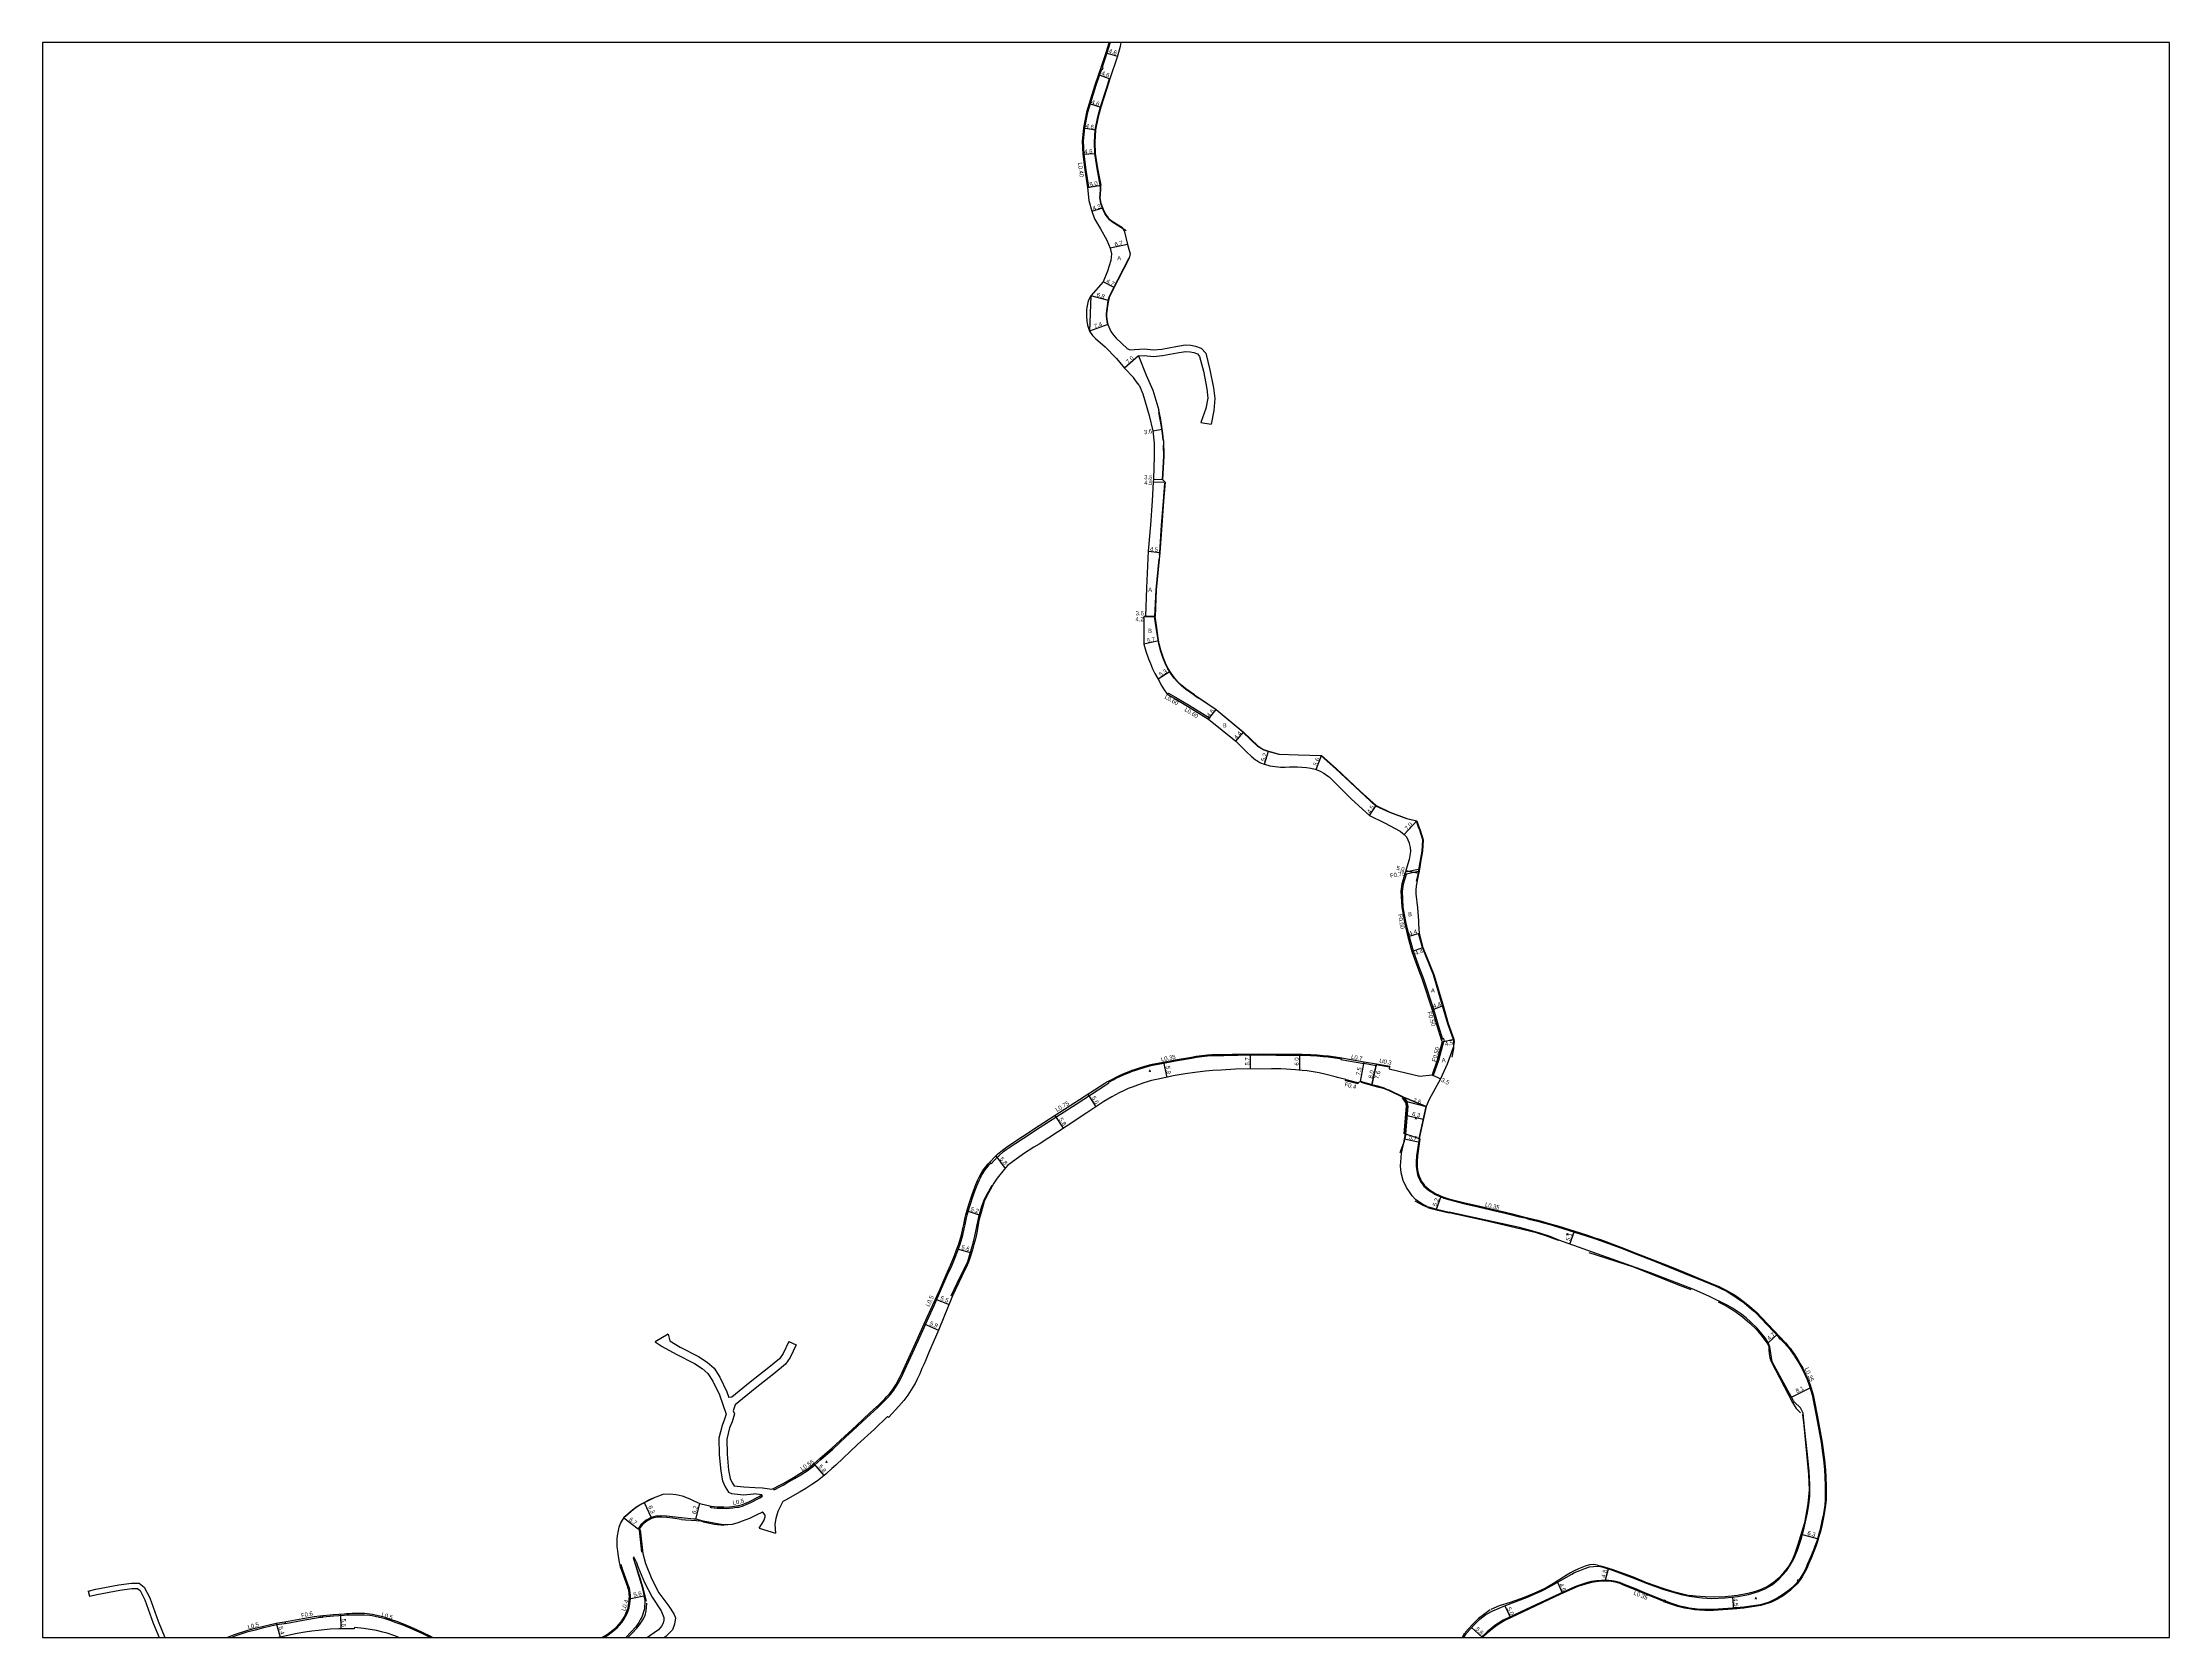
# Model space of a CAD drawing. Header units: metres. Extents: x -19200 to -16000, y -96000 to -93000.
# Drawn here: x -19200 to -18400, y -96000 to -95400 of the extents above; entities that cross this region are included whole.
import ezdxf

# ---------------------------------------------------------------- set-up
doc = ezdxf.new("R2010")
doc.units = ezdxf.units.M
doc.header["$LTSCALE"] = 2.5
for name, color, linetype in [('側溝・桝', 7, 'Continuous'), ('図郭', 7, 'Continuous'), ('幅員', 7, 'Continuous'), ('歩道・分離帯・安全施設', 7, 'Continuous'), ('舗装', 7, 'Continuous'), ('道路', 7, 'Continuous')]:
    doc.layers.add(name, color=color, linetype=linetype)
doc.styles.get("Standard").update_dxf_attribs({"font": ''})
doc.styles.add('YOKO_DECO', font='txt.shx', dxfattribs={"bigfont": 'extfont.shx'})
doc.styles.get('Standard').set_extended_font_data('@MS PGothic')

msp = doc.modelspace()

# ---------------------------------------------------------------- linework, layer by layer
at = {"layer": '側溝・桝', "flags": 128}
for points in [[(-18798.55, -95400), (-18798.6, -95400.36), (-18799.7, -95404.02), (-18801.49, -95409.28)], [(-18801.74, -95410.03), (-18802.48, -95412.21), (-18803.78, -95416.17), (-18805.98, -95423.02), (-18806.99, -95426.33), (-18808.06, -95432.1), (-18808.55, -95437.14), (-18808.3, -95441.97), (-18807.58, -95447.93), (-18806.52, -95454.43)], [(-18806.52, -95454.43), (-18806.91, -95454.5)], [(-18776.48, -95644.8), (-18776.86, -95645.27)], [(-18776.48, -95644.8), (-18773.21, -95646.68)], [(-18773.21, -95646.68), (-18768.98, -95649.12), (-18761.11, -95654.01), (-18761.07, -95654.04)], [(-18761.07, -95654.04), (-18761.45, -95654.5)], [(-18687.64, -95712.79), (-18687.09, -95712.68), (-18682.42, -95711.78)], [(-18687.4, -95711.98), (-18682.42, -95711.02)], [(-18682.42, -95711.02), (-18682.1, -95710.95)], [(-18682.42, -95711.78), (-18682.23, -95711.74)], [(-18687.09, -95712.68), (-18687.16, -95712.93), (-18688.24, -95716.57), (-18688.66, -95719.31), (-18688.29, -95725.24), (-18687.17, -95731.46), (-18685.98, -95736.33), (-18684.5, -95741.73), (-18682.42, -95747.34)], [(-18682.42, -95747.34), (-18680.73, -95751.89), (-18676.88, -95763.68), (-18675.07, -95769.66), (-18673.4, -95774.88)], [(-18673.1, -95775.83), (-18673.06, -95775.97), (-18674.91, -95783.01), (-18676.91, -95788.56)], [(-18677.38, -95788.39), (-18676.91, -95788.56)]]:
    msp.add_lwpolyline(points, dxfattribs=at)
for points in [[(-18802.12, -95409.91), (-18801.74, -95410.03), (-18801.37, -95410.16), (-18801.11, -95409.4), (-18801.49, -95409.28), (-18801.87, -95409.15)], [(-18673.58, -95775.98), (-18673.1, -95775.83), (-18672.62, -95775.68), (-18672.93, -95774.73), (-18673.4, -95774.88), (-18673.88, -95775.03)]]:
    msp.add_lwpolyline(points, close=True, dxfattribs=at)
at = {"layer": '側溝・桝'}
for points in [[(-18843.28, -95821.51), (-18843.11, -95821.67), (-18840.93, -95819.35), (-18840.35, -95818.76), (-18838.54, -95817.24), (-18837.49, -95816.48), (-18836.84, -95815.99), (-18831.06, -95812.12), (-18824.76, -95808.05), (-18811.27, -95799.33), (-18800.03, -95792.08), (-18799.3, -95791.59), (-18798.8, -95791.36), (-18798.94, -95791.04), (-18798.69, -95790.92), (-18797.36, -95790.27), (-18795.99, -95789.52), (-18794.99, -95789.06), (-18793.11, -95788.24), (-18791.13, -95787.44), (-18789.98, -95786.99), (-18788.78, -95786.57), (-18787.67, -95786.23), (-18785.62, -95785.57), (-18783.56, -95785), (-18782.53, -95784.75), (-18779.06, -95784.04), (-18773.89, -95783.12), (-18767.79, -95782.05), (-18766.02, -95781.74), (-18763.95, -95781.44), (-18761.82, -95781.21), (-18760.13, -95781.11), (-18755.71, -95781.01), (-18752.54, -95780.92), (-18750.38, -95780.9), (-18742.73, -95780.88), (-18735.98, -95780.89), (-18729.75, -95780.89), (-18728.23, -95780.92), (-18726.17, -95780.92), (-18723.02, -95781.03), (-18720.6, -95781.21), (-18718.31, -95781.4), (-18716.41, -95781.55), (-18714.63, -95781.79), (-18712.06, -95782.14), (-18711.68, -95782.21), (-18711.73, -95782.53), (-18703.07, -95784.1)], [(-18705.24, -95791.34), (-18709.64, -95790.17), (-18709.8, -95790.13)], [(-18698.35, -95784.51), (-18698.43, -95784.9), (-18703.07, -95784.1)], [(-18698.29, -95784.22), (-18698.35, -95784.51), (-18693.36, -95785.36)], [(-18682.26, -95812.3), (-18683.16, -95818.82), (-18683.29, -95821.1), (-18683.31, -95822.7), (-18683.14, -95824.43), (-18682.78, -95825.85), (-18682.54, -95826.59), (-18682.08, -95827.74), (-18681.53, -95828.75), (-18680.98, -95829.46), (-18680.4, -95830.18), (-18679.69, -95830.91), (-18678.69, -95831.76), (-18677.5, -95832.54), (-18676.04, -95833.38), (-18676.03, -95833.38)], [(-18903.1, -95928.83), (-18902.75, -95929.19), (-18897.85, -95924.57), (-18895.32, -95922.25), (-18893.3, -95920.38), (-18888.57, -95916.03), (-18885.94, -95913.61), (-18885.47, -95913.17), (-18884.77, -95912.51), (-18883.89, -95911.63), (-18882.88, -95910.57), (-18882.18, -95909.81), (-18881.1, -95908.62), (-18879.82, -95906.99), (-18879.38, -95906.32), (-18878.64, -95905.21), (-18877.95, -95903.97), (-18877.2, -95902.6), (-18876.3, -95900.76), (-18870.55, -95888.12), (-18867.9, -95882.22), (-18864.63, -95875.08), (-18862.21, -95869.63), (-18859.7, -95863.84), (-18858.04, -95860.14), (-18856.51, -95856.44), (-18855.7, -95854.38), (-18854.95, -95852.41), (-18854.43, -95850.81), (-18853.82, -95848.63), (-18853.3, -95846.26), (-18852.98, -95844.72), (-18852.7, -95843.41), (-18852.43, -95842.15), (-18852.18, -95841.17), (-18851.67, -95839.34), (-18851.05, -95837.33), (-18849.98, -95833.85), (-18849.21, -95831.74), (-18848.46, -95829.84), (-18848.09, -95828.93), (-18847.74, -95828.06), (-18847.26, -95827.07), (-18846.77, -95826.23), (-18845.48, -95824.11), (-18844.79, -95823.27), (-18843.9, -95822.19), (-18843.28, -95821.51), (-18843.65, -95821.17)], [(-18676.03, -95833.38), (-18675.36, -95833.71), (-18674.09, -95834.29), (-18672.99, -95834.69), (-18671.2, -95835.29)], [(-18671.2, -95835.29), (-18671.19, -95835.3), (-18665.07, -95836.84), (-18660.03, -95838.01), (-18652.59, -95839.74), (-18649.84, -95840.39), (-18647.86, -95840.85), (-18644.41, -95841.72), (-18642.4, -95842.18), (-18640.95, -95842.62), (-18639.34, -95842.97), (-18637.71, -95843.39), (-18635.5, -95844), (-18633.02, -95844.7), (-18630.19, -95845.5), (-18619.38, -95848.91), (-18616.26, -95849.95), (-18614.09, -95850.68), (-18606.45, -95853.46), (-18599.79, -95856.07), (-18594.32, -95858.21), (-18588.21, -95860.68), (-18584.84, -95862.05), (-18580.5, -95863.77), (-18577.26, -95865.12), (-18570.89, -95867.73), (-18569.53, -95868.33), (-18568.68, -95868.74), (-18567.1, -95869.48), (-18566.02, -95870.15), (-18563.81, -95871.44), (-18562.71, -95872.18), (-18560.02, -95874.12), (-18558.05, -95875.74), (-18556.46, -95877.14), (-18555.33, -95878.14), (-18553.7, -95879.84), (-18551.19, -95882.46), (-18546.9, -95887.06)], [(-18546.38, -95887.63), (-18544.68, -95889.45), (-18543.98, -95890.29), (-18542.97, -95891.38), (-18542.43, -95892.13), (-18541.83, -95893), (-18541.2, -95893.91), (-18540.6, -95894.83), (-18539.65, -95896.37), (-18539.17, -95897.21), (-18538.21, -95898.9), (-18537.04, -95901.34), (-18536.33, -95903.01), (-18535.49, -95905.11), (-18534.39, -95908.77), (-18533.98, -95910.71), (-18532.76, -95917.13), (-18531, -95926.68), (-18530.73, -95928.62), (-18530.47, -95930.51), (-18530.1, -95933.18), (-18529.77, -95936.99), (-18529.6, -95939.73), (-18529.45, -95942.91), (-18529.45, -95944.04), (-18529.47, -95945.81), (-18529.52, -95948.03), (-18529.66, -95950.17), (-18530.18, -95953.45), (-18530.7, -95956.11), (-18531.26, -95958.58), (-18531.64, -95960.09), (-18532.16, -95961.97), (-18532.66, -95963.8), (-18533.35, -95965.63), (-18534.06, -95967.47), (-18534.99, -95969.74), (-18536.1, -95972.35), (-18536.75, -95973.93), (-18537.3, -95975.06), (-18538.47, -95977.07), (-18539.16, -95978.06), (-18539.4, -95978.36)], [(-18925.12, -95943.96), (-18924.94, -95944.46), (-18924.53, -95944.32), (-18922.92, -95943.48), (-18921.48, -95942.69), (-18919.99, -95941.89), (-18917.22, -95940.22), (-18914.84, -95938.81), (-18912.36, -95937.26), (-18911.23, -95936.45), (-18910.42, -95935.83), (-18909.49, -95935.08), (-18907.27, -95933.1), (-18902.73, -95929.22), (-18902.75, -95929.19)], [(-18948.76, -95950.51), (-18948.88, -95951.01), (-18948.56, -95951.08), (-18947.41, -95951.25), (-18946.27, -95951.35), (-18945.01, -95951.41), (-18943.8, -95951.42), (-18942.66, -95951.43), (-18941.59, -95951.37), (-18940.37, -95951.29), (-18938.87, -95951.04), (-18938.12, -95950.92), (-18936.52, -95950.42), (-18935.4, -95949.99), (-18934.41, -95949.6), (-18933.81, -95949.31), (-18930.23, -95947.48), (-18929.15, -95946.83), (-18929.45, -95946.4)], [(-18983.89, -95996.4), (-18983.87, -95996.38), (-18982.98, -95995.42), (-18982.08, -95994.35), (-18981.33, -95993.28), (-18980.67, -95992.17), (-18980.04, -95990.76), (-18979.72, -95989.93), (-18979.37, -95988.9), (-18979.07, -95987.29), (-18978.97, -95986.31), (-18978.9, -95985.43), (-18978.86, -95984.65), (-18978.91, -95983.82), (-18978.95, -95983.34), (-18979.13, -95982.17), (-18979.27, -95981.61), (-18979.51, -95980.89), (-18981.74, -95974.66), (-18982.16, -95973.39), (-18982.38, -95972.7), (-18982.78, -95972.81)], [(-18590.14, -95986.09), (-18593.62, -95984.68), (-18597.31, -95983.17), (-18601.06, -95981.64), (-18604.71, -95980.15), (-18606.52, -95979.4), (-18607.75, -95979.02), (-18608.81, -95978.82), (-18609.78, -95978.64), (-18611.85, -95978.49), (-18613.57, -95978.53), (-18615.41, -95978.7), (-18617.35, -95978.94), (-18618.84, -95979.33), (-18621.21, -95980.02), (-18622.68, -95980.52), (-18623.68, -95980.95), (-18631.04, -95984.31), (-18642.03, -95989.49), (-18650.57, -95993.54), (-18651.18, -95993.9), (-18652.43, -95994.63), (-18653.73, -95995.54), (-18655.24, -95996.73), (-18656.69, -95997.93), (-18658.85, -96000)], [(-18539.72, -95978.76), (-18540.34, -95979.55), (-18542.1, -95981.39), (-18542.94, -95982.12), (-18545.49, -95984), (-18547.56, -95985.26), (-18549.85, -95986.39), (-18550.6, -95986.7), (-18553.79, -95987.67), (-18560.15, -95988.63), (-18562.79, -95988.85)], [(-19094.72, -95992.26), (-19090.55, -95991.87), (-19086.52, -95991.6), (-19085.63, -95991.51), (-19084.6, -95991.46), (-19083.55, -95991.43), (-19078.93, -95991.43), (-19076.95, -95991.6), (-19075.98, -95991.77), (-19074.95, -95992.03), (-19072.14, -95992.57), (-19071.66, -95992.73), (-19069.43, -95993.51), (-19067.06, -95994.31), (-19064.83, -95995.17), (-19061.82, -95996.42), (-19059.28, -95997.48), (-19057.35, -95998.33), (-19054.11, -96000)], [(-18563.45, -95988.9), (-18564.33, -95988.97), (-18569.73, -95989.4), (-18571.45, -95989.48), (-18573.16, -95989.54), (-18574.78, -95989.54), (-18576.78, -95989.44), (-18578.53, -95989.24), (-18580.62, -95988.94), (-18582.22, -95988.64), (-18583.61, -95988.3), (-18584.87, -95987.98), (-18586.02, -95987.59), (-18587.53, -95987.08), (-18588.76, -95986.64), (-18589.5, -95986.34)], [(-19129.13, -96000), (-19127.95, -95999.57), (-19122.67, -95997.8), (-19119.94, -95997.07), (-19116.79, -95996.25), (-19114.65, -95995.74), (-19111.99, -95995.18), (-19108.96, -95994.69), (-19108.65, -95994.64)], [(-19108.74, -95994.11), (-19108.64, -95994.69), (-19101.98, -95993.5), (-19097.73, -95992.75), (-19095.57, -95992.39), (-19095.53, -95992.39)], [(-18988.85, -96000), (-18987.33, -95999.09), (-18986.2, -95998.28), (-18983.89, -95996.4)]]:
    msp.add_lwpolyline(points, dxfattribs=at)
for points in [[(-18546.51, -95887.75), (-18546.12, -95887.39), (-18546.65, -95886.83), (-18547.04, -95887.19)], [(-18539.55, -95978.24), (-18539.13, -95978.57), (-18539.45, -95978.98), (-18539.87, -95978.65)], [(-19095.51, -95992.55), (-19095.58, -95991.81), (-19094.76, -95991.73), (-19094.69, -95992.48)], [(-18590.08, -95985.91), (-18590.27, -95986.41), (-18589.63, -95986.67), (-18589.43, -95986.17)], [(-18562.81, -95988.66), (-18562.77, -95989.19), (-18563.42, -95989.25), (-18563.46, -95988.72)]]:
    msp.add_lwpolyline(points, close=True, dxfattribs=at)
at = {"layer": '図郭'}
msp.add_lwpolyline([(-19200, -96000), (-18400, -96000), (-18400, -95400), (-19200, -95400)], close=True, dxfattribs=at)
at = {"layer": '幅員', "flags": 128}
for points in [[(-18800.08, -95403.89), (-18795.64, -95405.09)], [(-18802.86, -95412.08), (-18798.52, -95413.6)], [(-18806.36, -95422.9), (-18801.97, -95424.27)], [(-18808.45, -95432.05), (-18803.93, -95432.89)], [(-18808.7, -95442), (-18804.11, -95441.75)], [(-18806.91, -95454.5), (-18801.99, -95453.6)], [(-18805.27, -95463.45), (-18801.17, -95462.14)], [(-18791.91, -95475.95), (-18798.44, -95477.42)], [(-18799.12, -95497.06), (-18805.69, -95495.33)], [(-18796.9, -95492.16), (-18801.06, -95489.97)], [(-18799.26, -95506.02), (-18806.21, -95508.58)], [(-18787.78, -95517.89), (-18793.02, -95522.54)], [(-18782.38, -95546.04), (-18778.83, -95545.44)], [(-18782.28, -95565.25), (-18777.78, -95565.42)], [(-18782.19, -95564.22), (-18778.69, -95564.35)], [(-18784.2, -95591.33), (-18779.73, -95591.83)], [(-18780.18, -95625.06), (-18785.74, -95626.32)], [(-18775.9, -95636.6), (-18780.32, -95639.51)], [(-18761.45, -95654.5), (-18758.52, -95650.96)], [(-18751.2, -95662.78), (-18748.27, -95659.49)], [(-18740.41, -95671.52), (-18738.92, -95666.54)], [(-18720.98, -95673.43), (-18718.98, -95668.2)], [(-18700.94, -95690.8), (-18698.41, -95687.08)], [(-18683.11, -95692.82), (-18687.85, -95697.97)], [(-18687.25, -95711.46), (-18682.35, -95712.45)], [(-18682.26, -95735.17), (-18686.47, -95736.45)], [(-18684.97, -95741.89), (-18680.81, -95740.45)], [(-18677.35, -95763.83), (-18673.22, -95762.31)], [(-18673.58, -95775.98), (-18669.19, -95774.96)], [(-18677.38, -95788.39), (-18674.22, -95789.87)]]:
    msp.add_lwpolyline(points, dxfattribs=at)
at = {"layer": '幅員'}
for points in [[(-18778.33, -95783.53), (-18777.18, -95789.29)], [(-18745.65, -95786.17), (-18745.66, -95780.51)], [(-18727.08, -95786.59), (-18727.08, -95780.54)], [(-18704.3, -95790.81), (-18702.95, -95783.42)], [(-18700.04, -95792.05), (-18698.29, -95784.22)], [(-18698.37, -95784.64), (-18700.04, -95792.05)], [(-18806.88, -95795.62), (-18803.77, -95800.33)], [(-18686.91, -95798.42), (-18679.57, -95800.28)], [(-18819.21, -95803.59), (-18816.05, -95808.42)], [(-18686.79, -95803.62), (-18680.62, -95805)], [(-18687.67, -95812.42), (-18682.1, -95813.65)], [(-18841.45, -95818.84), (-18837.91, -95823.52)], [(-18852.24, -95839.51), (-18847.27, -95841.1)], [(-18675.64, -95838.88), (-18673.96, -95833.96)], [(-18625.51, -95851.99), (-18623.75, -95847.17)], [(-18856.01, -95853.79), (-18850.6, -95855.36)], [(-18864.12, -95872.69), (-18859.02, -95874.78)], [(-18868.36, -95882.01), (-18862.94, -95884.35)], [(-18550.94, -95889.16), (-18547.48, -95885.94)], [(-18542.15, -95909.59), (-18534.86, -95905.99)], [(-18909.84, -95934.67), (-18906.08, -95939.13)], [(-18973.75, -95949.18), (-18971.08, -95954.85)], [(-18954.29, -95955.55), (-18952.71, -95949.56)], [(-18981.3, -95954.96), (-18975.98, -95959.11)], [(-18538.1, -95961.21), (-18532.04, -95962.86)], [(-18612.24, -95978.85), (-18610.99, -95974.2)], [(-18630.23, -95979.25), (-18628.31, -95983.45)], [(-19087.89, -95991.16), (-19087.81, -95996.75)], [(-18979.32, -95985.41), (-18973.79, -95984.38)], [(-18649.97, -95988.09), (-18647.81, -95992.63)], [(-18564.34, -95984.8), (-18563.97, -95989.29)], [(-19112.09, -95994.66), (-19110.62, -95999.85)], [(-18662.47, -95996.23), (-18658.35, -96000)]]:
    msp.add_lwpolyline(points, dxfattribs=at)
at = {"layer": '歩道・分離帯・安全施設', "flags": 128}
for points in [[(-18792.46, -95470.78), (-18797.79, -95467.43), (-18798.74, -95466.67), (-18799.45, -95465.71), (-18800.26, -95464.55), (-18801.04, -95462.93), (-18801.91, -95460.61), (-18802.25, -95459.07), (-18802.3, -95458.27), (-18802.24, -95457.26), (-18802.06, -95455.05), (-18802.14, -95453.61), (-18803.35, -95447.44), (-18804.26, -95441.76), (-18804.36, -95437.45), (-18804.08, -95432.87), (-18803.11, -95427.91), (-18802.11, -95424.22), (-18799.77, -95417.25), (-18798.66, -95413.55)], [(-18791.47, -95481.11), (-18795.66, -95489.38), (-18798.79, -95495.55), (-18799.26, -95497.03), (-18799.43, -95498.23), (-18799.95, -95501.88)], [(-18805.69, -95495.33), (-18806.18, -95508.54)], [(-18799.95, -95501.88), (-18799.92, -95502.98), (-18799.67, -95504.94), (-18799.4, -95506.08)], [(-18778.55, -95549.58), (-18778.74, -95547.04), (-18779.12, -95544.47), (-18779.71, -95541.17), (-18780.14, -95539.13)], [(-18778.49, -95551.41), (-18778.38, -95555.66), (-18778.84, -95564.34)], [(-18778.05, -95565.74), (-18778.46, -95572.58), (-18779.2, -95581.51), (-18779.88, -95591.82), (-18779.96, -95592.71)], [(-18780.11, -95594.2), (-18781.22, -95605.91), (-18781.7, -95615.92)], [(-18766.79, -95645.48), (-18770.1, -95643.29), (-18771.55, -95642.04), (-18773.06, -95640.54), (-18774.32, -95639.12), (-18775.61, -95637.32), (-18776.72, -95635.59), (-18777.79, -95633.52), (-18778.63, -95631.33), (-18779.52, -95628.65), (-18780.12, -95626.26), (-18780.65, -95623.21), (-18781.09, -95620.08), (-18781.7, -95615.92)], [(-18766.79, -95645.48), (-18765.04, -95646.68)], [(-18748.84, -95659.22), (-18758.61, -95651.08), (-18765.04, -95646.68)], [(-18682.42, -95695.16), (-18683.22, -95692.95), (-18686.86, -95692), (-18693.27, -95689.67), (-18698.49, -95687.21), (-18704.46, -95681.77), (-18713.6, -95673.26), (-18719.04, -95668.35), (-18727.73, -95668.07), (-18734.9, -95667.87), (-18738.96, -95666.69), (-18740.84, -95666.06), (-18741.66, -95665.63), (-18742.91, -95664.78), (-18748.38, -95659.6), (-18748.59, -95659.42)], [(-18682.42, -95711.96), (-18681.79, -95708.28), (-18681.05, -95704.21), (-18680.86, -95699.9), (-18682, -95696.32), (-18682.42, -95695.16)], [(-18683.18, -95715.53), (-18682.5, -95712.42), (-18682.42, -95711.96)], [(-18669.85, -95781.69), (-18669.21, -95778.39), (-18669.18, -95776.06), (-18669.31, -95775.03), (-18671.39, -95769.12), (-18673.37, -95762.35), (-18676.87, -95750.68), (-18680.95, -95740.5), (-18682.4, -95735.21)]]:
    msp.add_lwpolyline(points, dxfattribs=at)
at = {"layer": '歩道・分離帯・安全施設'}
for points in [[(-18704.11, -95791.04), (-18699.79, -95792.35), (-18697.88, -95792.81), (-18696.2, -95793.2), (-18695.33, -95793.44)], [(-18695.33, -95793.44), (-18693.54, -95794.2), (-18688.3, -95796.72)], [(-18688.15, -95796.83), (-18687.4, -95797.75), (-18687.13, -95798.24), (-18686.86, -95798.87), (-18686.67, -95799.69), (-18686.64, -95800.53), (-18686.92, -95804.64), (-18687.38, -95810.86)], [(-18689.33, -95817.58), (-18688.19, -95814.61), (-18687.71, -95813.27), (-18687.17, -95811.07)], [(-18858.2, -95871.47), (-18854.89, -95864.38), (-18852.68, -95860.18), (-18852.01, -95858.55), (-18851.44, -95856.77), (-18850.03, -95852.02), (-18849.29, -95849.02), (-18848.8, -95846.59), (-18847.83, -95841.81), (-18846.7, -95837.78), (-18845.99, -95835.74), (-18845.18, -95834.06), (-18842.83, -95829.84)], [(-18678.93, -95838.26), (-18680.66, -95837.52), (-18683.68, -95835.81)], [(-18678.93, -95838.26), (-18678.24, -95838.47), (-18675.71, -95839.18), (-18670.95, -95840.3)], [(-18629.78, -95850.69), (-18634.56, -95848.97), (-18638.13, -95847.83), (-18643.28, -95846.47), (-18656.68, -95843.44), (-18668.07, -95840.92), (-18670.95, -95840.3)], [(-18618.41, -95855.18), (-18615.58, -95856.02), (-18604.34, -95859.64), (-18601.95, -95860.49), (-18595.29, -95863.06), (-18585.02, -95867.17), (-18580.08, -95869.06)], [(-18569.77, -95873.78), (-18566.69, -95875.26), (-18563.53, -95877.23), (-18560.57, -95879.4), (-18557.84, -95881.73), (-18555.36, -95884.15), (-18553.16, -95886.72), (-18551.03, -95889.63), (-18550.72, -95890.6), (-18550.64, -95891.66), (-18550.62, -95893.25), (-18550.32, -95894.8), (-18549.65, -95896.39), (-18541.81, -95911.57), (-18540.38, -95913.87), (-18538.81, -95915.5)], [(-18537.97, -95916.14), (-18537.56, -95920.3), (-18535.8, -95938.73), (-18535.58, -95944.52), (-18535.96, -95949.74), (-18537.29, -95956.87), (-18539.75, -95965.05), (-18541.06, -95968.81), (-18542.09, -95971.22), (-18543.34, -95973.26), (-18544.87, -95975.31), (-18546.71, -95977.41), (-18549.04, -95979.46), (-18551.21, -95980.87), (-18553.3, -95981.89), (-18556.06, -95982.87), (-18558.57, -95983.51), (-18562.45, -95984.22), (-18567.09, -95984.69), (-18570.94, -95984.86), (-18574.69, -95984.76), (-18578.26, -95984.45), (-18580.52, -95984.17)], [(-18970.15, -95947.58), (-18971.9, -95948.44), (-18973.2, -95949.08), (-18974.94, -95950.02), (-18976.73, -95951.15), (-18978.61, -95952.6), (-18980.84, -95954.59)], [(-18959.71, -95955.6), (-18963.01, -95955.13), (-18965.24, -95954.87), (-18967.01, -95954.69), (-18968.92, -95954.78), (-18970.91, -95955.27), (-18972.68, -95956.2), (-18974.3, -95957.53), (-18975.56, -95959.09)], [(-18974.58, -95967.89), (-18975.48, -95959.59)], [(-18959.71, -95955.6), (-18958.18, -95955.78), (-18954.03, -95955.99), (-18952.73, -95956.12)], [(-18951.53, -95956.49), (-18952.44, -95956.27)], [(-18951.53, -95956.49), (-18947.3, -95957.34), (-18943.69, -95957.71)], [(-18972.82, -95986.29), (-18973.92, -95982), (-18975.12, -95978.06), (-18977.67, -95970.2)], [(-18615.15, -95972.75), (-18616.65, -95972.49), (-18618.2, -95972.66), (-18619.75, -95973.23), (-18622.22, -95974.19), (-18624.18, -95975.1), (-18625.3, -95975.69), (-18626.53, -95976.4), (-18631.62, -95979.7), (-18634.43, -95981.31), (-18636.77, -95982.44), (-18639.66, -95983.77), (-18642.68, -95984.98), (-18647.95, -95986.79), (-18652.16, -95988.16), (-18655.22, -95989.47)], [(-18615.15, -95972.75), (-18613.49, -95973.12), (-18609.78, -95974.27), (-18601.74, -95977.24), (-18596.68, -95979.3), (-18590.5, -95981.51), (-18587.04, -95982.54), (-18583.58, -95983.52), (-18580.52, -95984.17)], [(-18979.85, -96000), (-18978.23, -95998.44), (-18976.46, -95996.53), (-18975.42, -95995.29), (-18974.2, -95993.31), (-18973.36, -95991.69), (-18972.96, -95989.99), (-18972.78, -95988.75), (-18972.65, -95987.1)], [(-18655.47, -95989.63), (-18657.56, -95991.08), (-18659.92, -95992.85), (-18662.03, -95994.94), (-18664.92, -95998.14)], [(-18665.12, -95998.33), (-18666.07, -96000)]]:
    msp.add_lwpolyline(points, dxfattribs=at)
at = {"layer": '舗装', "flags": 128}
for points in [[(-18781.55, -95615.91), (-18785.75, -95615.94)], [(-18781.55, -95615.91), (-18785.15, -95615.93)]]:
    msp.add_lwpolyline(points, dxfattribs=at)
at = {"layer": '舗装'}
for points in [[(-18785.15, -95615.93), (-18781.55, -95615.91)], [(-18688.11, -95796.74), (-18679.57, -95800.28)], [(-18687.31, -95810.58), (-18682.26, -95812.3)]]:
    msp.add_lwpolyline(points, dxfattribs=at)
at = {"layer": '道路', "flags": 128}
for points in [[(-18798.95, -95400), (-18798.99, -95400.28), (-18800.08, -95403.89), (-18801.87, -95409.15), (-18802.12, -95409.91), (-18802.86, -95412.08), (-18804.16, -95416.05), (-18806.36, -95422.9), (-18807.38, -95426.23), (-18808.45, -95432.05), (-18808.95, -95437.13), (-18808.7, -95442), (-18807.98, -95447.98), (-18806.91, -95454.5), (-18806.41, -95459.47), (-18805.27, -95463.45), (-18804.27, -95466.28), (-18802.1, -95470.06), (-18799.7, -95474.32), (-18798.44, -95477.42), (-18797.92, -95479.49), (-18798.2, -95481.97), (-18799.43, -95486.03), (-18801.06, -95489.97), (-18805.69, -95495.33), (-18806.69, -95497.23), (-18806.85, -95497.8), (-18807.2, -95499.69), (-18807.31, -95500.68), (-18807.35, -95502.99), (-18807.17, -95504.85), (-18806.92, -95506.38), (-18806.51, -95507.88), (-18806.21, -95508.58), (-18805.03, -95510.19), (-18803.94, -95511.38), (-18800.3, -95514.48), (-18796.04, -95518.84), (-18793.02, -95522.54), (-18789.6, -95526.01)], [(-18794.4, -95400), (-18794.63, -95401.53), (-18795.64, -95405.09), (-18798.52, -95413.6), (-18799.63, -95417.29), (-18801.97, -95424.27), (-18802.96, -95427.94), (-18803.93, -95432.89), (-18804.21, -95437.45), (-18804.11, -95441.75), (-18803.2, -95447.41), (-18801.99, -95453.6)], [(-18793.79, -95469.77), (-18797.7, -95467.3), (-18798.63, -95466.57), (-18799.33, -95465.62), (-18800.13, -95464.48), (-18800.9, -95462.87), (-18801.76, -95460.57), (-18802.1, -95459.05), (-18802.15, -95458.27), (-18802.09, -95457.27), (-18801.91, -95455.05), (-18801.99, -95453.6)], [(-18793.79, -95469.77), (-18793.05, -95471.19), (-18791.91, -95475.95), (-18790.88, -95479.55), (-18791.33, -95481.17)], [(-18791.33, -95481.17), (-18795.52, -95489.45), (-18798.65, -95495.6), (-18799.12, -95497.06), (-18799.28, -95498.25), (-18799.8, -95501.88)], [(-18799.8, -95501.88), (-18799.77, -95502.97), (-18799.52, -95504.91), (-18799.26, -95506.02), (-18798.61, -95507.82), (-18798.17, -95508.66), (-18797.1, -95510.17), (-18796.19, -95511.21), (-18792, -95515.06), (-18790.99, -95515.64)], [(-18790.99, -95515.64), (-18785.59, -95515.2), (-18782.14, -95515.59), (-18779.06, -95515.31), (-18773.69, -95514.31), (-18770.28, -95513.75), (-18768.04, -95513.87), (-18766.29, -95514.17), (-18764.19, -95514.97), (-18762.5, -95516.85), (-18760.94, -95523.14), (-18759.55, -95529.85), (-18759.11, -95533.95), (-18759.4, -95538.39), (-18760.4, -95543.61)], [(-18787.78, -95517.89), (-18785.62, -95517.71), (-18782.17, -95518.11), (-18778.72, -95517.79), (-18773.27, -95516.77), (-18770.15, -95516.26), (-18768.32, -95516.36), (-18766.95, -95516.6), (-18765.64, -95517.09), (-18764.78, -95518.05), (-18763.38, -95523.69), (-18762.02, -95530.24), (-18761.64, -95533.81), (-18762.48, -95537.67), (-18764.34, -95542.91)], [(-18787.78, -95517.89), (-18784.89, -95525.1), (-18782.41, -95530.82), (-18780.17, -95538.3)], [(-18787.58, -95528.95), (-18788.51, -95527.59), (-18789.6, -95526.01)], [(-18787.58, -95528.95), (-18786.17, -95532.19), (-18783.75, -95540.29), (-18782.38, -95546.04), (-18781.94, -95550.66), (-18781.94, -95555.59), (-18782.19, -95564.22), (-18782.28, -95565.25), (-18782.63, -95572.41), (-18783.22, -95581.47), (-18784.2, -95591.33), (-18784.81, -95605.19), (-18785.15, -95615.93), (-18785.75, -95615.94), (-18785.74, -95626.32), (-18785, -95628.99), (-18784.06, -95631.79), (-18783.32, -95633.58), (-18782.5, -95635.63), (-18781.57, -95637.31), (-18780.32, -95639.51), (-18779.01, -95642.11), (-18778.12, -95643.51), (-18777.25, -95644.72), (-18776.86, -95645.27), (-18774.41, -95646.68)], [(-18778.39, -95549.72), (-18778.59, -95547.03), (-18778.97, -95544.45), (-18779.56, -95541.14), (-18780.17, -95538.3)], [(-18764.34, -95542.91), (-18760.4, -95543.61)], [(-18777.78, -95565.42), (-18778.31, -95572.59), (-18779.05, -95581.52), (-18779.73, -95591.83), (-18781.07, -95605.92), (-18781.55, -95615.91)], [(-18778.69, -95564.35), (-18777.78, -95565.42)], [(-18766.71, -95645.36), (-18770.01, -95643.17), (-18771.45, -95641.93), (-18772.95, -95640.44), (-18774.21, -95639.03), (-18775.49, -95637.23), (-18776.59, -95635.51), (-18777.65, -95633.46), (-18778.49, -95631.28), (-18779.37, -95628.6), (-18779.98, -95626.22), (-18780.5, -95623.18), (-18780.94, -95620.06), (-18781.55, -95615.91)], [(-18774.41, -95646.68), (-18769.29, -95649.64), (-18761.45, -95654.5), (-18751.2, -95662.78), (-18747.06, -95666.98), (-18745.42, -95668.44), (-18743.72, -95669.81), (-18743.25, -95670.14), (-18742.14, -95670.79), (-18741.91, -95670.91), (-18740.48, -95671.5), (-18740.41, -95671.52), (-18738.44, -95672.04), (-18736.43, -95672.38), (-18734.41, -95672.59), (-18734.29, -95672.6), (-18732.64, -95672.63), (-18730.98, -95672.53), (-18729.33, -95672.44), (-18727.96, -95672.46), (-18726.28, -95672.55), (-18724.6, -95672.69), (-18722.94, -95672.93), (-18721.32, -95673.32), (-18720.98, -95673.43), (-18719.46, -95674.07), (-18718.01, -95674.88), (-18716.63, -95675.82), (-18716.02, -95676.28), (-18707.62, -95684.7), (-18700.94, -95690.8), (-18695.25, -95693.6), (-18689.34, -95696.68), (-18688.46, -95697.4), (-18687.85, -95697.97), (-18687.34, -95698.47), (-18687.02, -95698.86), (-18686.44, -95699.93), (-18686.01, -95701.08), (-18685.94, -95701.31), (-18685.59, -95702.76), (-18685.43, -95704.25), (-18685.43, -95704.36), (-18686, -95707.38), (-18687.25, -95711.46), (-18687.4, -95711.98), (-18687.64, -95712.79), (-18688.73, -95716.46), (-18689.16, -95719.29), (-18688.78, -95725.3), (-18687.66, -95731.57), (-18686.47, -95736.45), (-18684.97, -95741.89), (-18682.42, -95748.78)], [(-18766.71, -95645.36), (-18764.77, -95646.68)], [(-18764.77, -95646.68), (-18758.52, -95650.96), (-18748.27, -95659.49), (-18742.82, -95664.67), (-18741.77, -95665.39), (-18741.58, -95665.5), (-18740.77, -95665.93), (-18738.92, -95666.54), (-18734.88, -95667.72), (-18727.72, -95667.92), (-18718.98, -95668.2), (-18713.49, -95673.15), (-18704.36, -95681.66), (-18698.41, -95687.08), (-18693.21, -95689.54), (-18686.82, -95691.86), (-18683.11, -95692.82), (-18682.42, -95694.72)], [(-18682.42, -95694.72), (-18681.86, -95696.27), (-18680.71, -95699.88), (-18680.9, -95704.23), (-18681.65, -95708.31), (-18682.1, -95710.95), (-18682.23, -95711.74), (-18682.35, -95712.45), (-18682.42, -95712.77)], [(-18682.42, -95712.77), (-18683.39, -95717.18), (-18683.48, -95718.86), (-18683.44, -95720.22), (-18682.81, -95725.47), (-18682.47, -95730.44), (-18682.42, -95731.51)], [(-18682.42, -95731.51), (-18682.26, -95735.17), (-18680.81, -95740.45), (-18676.73, -95750.63), (-18673.22, -95762.31), (-18671.25, -95769.08), (-18669.19, -95774.96), (-18669.06, -95775.97), (-18669.46, -95778), (-18671.62, -95784.34), (-18674.22, -95789.87)], [(-18682.42, -95748.78), (-18681.21, -95752.05), (-18677.35, -95763.83), (-18675.56, -95769.78), (-18673.88, -95775.03), (-18673.58, -95775.98), (-18675.39, -95782.86), (-18677.38, -95788.39)], [(-18964.67, -95885.91), (-18969.58, -95888.79)], [(-18964.67, -95885.91), (-18964.03, -95888.47), (-18960.23, -95890.76), (-18953.24, -95894.34), (-18950.06, -95896.47), (-18947.4, -95898.74), (-18945.28, -95902.08), (-18942.57, -95907.6), (-18941.84, -95909.77)], [(-18919.31, -95888.61), (-18921.45, -95893.17), (-18922.76, -95895.18), (-18926.82, -95898.5), (-18933.78, -95904.02), (-18940.74, -95909.61), (-18941.84, -95909.77)], [(-18916.6, -95889.89), (-18918.82, -95894.64), (-18920.5, -95897.21), (-18924.95, -95900.84), (-18931.91, -95906.36), (-18939.49, -95912.47), (-18940.18, -95914.71)], [(-18919.31, -95888.61), (-18916.6, -95889.89)], [(-18921.5, -95948.8), (-18923.41, -95952.57), (-18924.16, -95955.21), (-18924.51, -95957.43), (-18924.37, -95960.76)], [(-18930.43, -95958.89), (-18928.66, -95956.16), (-18928.21, -95954.64), (-18928.22, -95954.01), (-18929.07, -95952.84)], [(-18930.43, -95958.89), (-18924.37, -95960.76)], [(-18974.15, -95968.44), (-18973.23, -95972.15), (-18970.82, -95978.06), (-18968.19, -95983.25), (-18964.37, -95988.26), (-18962.5, -95991.08), (-18961.91, -95992.65), (-18962.27, -95995.04), (-18963.1, -95997.12), (-18965.51, -95999.62), (-18966.05, -96000)], [(-19182.86, -95982.52), (-19179.96, -95981.83), (-19171.26, -95980.23), (-19166.59, -95979.57), (-19163.6, -95979.52), (-19161.74, -95981.02), (-19159.68, -95985.04), (-19156.48, -95993.87), (-19153.97, -96000)], [(-19182.86, -95982.52), (-19182.39, -95984.47)], [(-19182.39, -95984.47), (-19179.55, -95983.78), (-19170.94, -95982.2), (-19166.43, -95981.57), (-19164.29, -95981.53), (-19163.32, -95982.31), (-19161.51, -95985.84), (-19158.34, -95994.59), (-19156.13, -96000)]]:
    msp.add_lwpolyline(points, dxfattribs=at)
at = {"layer": '道路'}
for points in [[(-18778.39, -95549.72), (-18778.23, -95555.66), (-18778.69, -95564.35)], [(-18932.09, -95943.62), (-18929.18, -95943.66), (-18925.68, -95944.15), (-18924.75, -95943.83), (-18923.18, -95943), (-18921.73, -95942.22), (-18920.26, -95941.42), (-18917.5, -95939.76), (-18915.12, -95938.35), (-18912.66, -95936.81), (-18911.55, -95936.01), (-18910.75, -95935.4), (-18909.84, -95934.67), (-18907.63, -95932.69), (-18903.1, -95928.83), (-18898.19, -95924.21), (-18895.66, -95921.88), (-18893.64, -95920.01), (-18888.91, -95915.66), (-18886.28, -95913.24), (-18885.81, -95912.8), (-18885.12, -95912.15), (-18884.25, -95911.28), (-18883.25, -95910.23), (-18882.55, -95909.47), (-18881.48, -95908.3), (-18880.23, -95906.69), (-18879.8, -95906.05), (-18879.06, -95904.95), (-18878.39, -95903.73), (-18877.65, -95902.36), (-18876.75, -95900.55), (-18871.01, -95887.91), (-18868.36, -95882.01), (-18865.09, -95874.87), (-18862.67, -95869.43), (-18860.16, -95863.63), (-18858.5, -95859.94), (-18856.98, -95856.25), (-18856.17, -95854.2), (-18855.43, -95852.24), (-18854.92, -95850.67), (-18854.31, -95848.51), (-18853.79, -95846.16), (-18853.48, -95844.61), (-18853.2, -95843.3), (-18852.92, -95842.03), (-18852.66, -95841.04), (-18852.16, -95839.2), (-18851.53, -95837.18), (-18850.45, -95833.69), (-18849.68, -95831.57), (-18848.93, -95829.66), (-18848.56, -95828.74), (-18848.2, -95827.85), (-18847.7, -95826.83), (-18847.21, -95825.98), (-18845.89, -95823.82), (-18845.18, -95822.95), (-18844.28, -95821.86), (-18843.65, -95821.17), (-18841.45, -95818.84), (-18840.84, -95818.22), (-18838.99, -95816.67), (-18837.92, -95815.89), (-18837.26, -95815.4), (-18831.46, -95811.51), (-18825.15, -95807.43), (-18811.67, -95798.71), (-18800.43, -95791.46), (-18799.66, -95790.95), (-18798.86, -95790.58), (-18797.54, -95789.93), (-18796.16, -95789.18), (-18795.15, -95788.71), (-18793.26, -95787.88), (-18791.27, -95787.09), (-18790.11, -95786.63), (-18788.9, -95786.21), (-18787.78, -95785.87), (-18785.73, -95785.2), (-18783.65, -95784.63), (-18782.61, -95784.38), (-18779.14, -95783.67), (-18773.95, -95782.75), (-18767.86, -95781.68), (-18766.08, -95781.36), (-18763.99, -95781.07), (-18761.86, -95780.83), (-18760.15, -95780.73), (-18755.72, -95780.64), (-18752.55, -95780.54), (-18750.38, -95780.52), (-18742.73, -95780.5), (-18735.98, -95780.51), (-18729.74, -95780.51), (-18728.23, -95780.54), (-18726.17, -95780.54), (-18723, -95780.65), (-18720.57, -95780.83), (-18718.28, -95781.02), (-18716.37, -95781.17), (-18714.58, -95781.41), (-18712, -95781.77), (-18702.95, -95783.42)], [(-18702.95, -95783.42), (-18698.29, -95784.22), (-18693.29, -95785.07), (-18693.36, -95785.36)], [(-18709.9, -95790.51), (-18709.8, -95790.13), (-18712.89, -95789.3), (-18713.32, -95789.19), (-18717.18, -95788.26), (-18719.84, -95787.64), (-18722.04, -95787.26), (-18724.38, -95786.89), (-18726.24, -95786.66), (-18728.71, -95786.44), (-18732.19, -95786.17), (-18734.19, -95786.11), (-18737.76, -95786.04), (-18751.29, -95786.26), (-18756.7, -95786.55), (-18759.78, -95786.76), (-18762.58, -95786.99), (-18766.62, -95787.46), (-18770.28, -95787.93), (-18774.68, -95788.78), (-18779.81, -95789.81), (-18782.9, -95790.46), (-18785.73, -95791.33), (-18790.18, -95792.92), (-18791.66, -95793.53), (-18793.22, -95794.24), (-18795.01, -95795.16), (-18797.83, -95796.67), (-18800.86, -95798.41), (-18807.23, -95802.62), (-18814.64, -95807.49), (-18825.16, -95814.39), (-18827.1, -95815.6), (-18830.97, -95818.08), (-18835.67, -95821.43), (-18836.99, -95822.46), (-18838.3, -95823.98), (-18840.98, -95827.27), (-18842.18, -95829.12), (-18844.9, -95834.17), (-18845.78, -95836.04), (-18846.63, -95838.69), (-18847.81, -95843.1), (-18848.55, -95847.76), (-18849.09, -95850.04), (-18849.67, -95852.23), (-18850.24, -95854.12), (-18850.94, -95856.54), (-18851.58, -95858.46), (-18852.49, -95860.56), (-18854.2, -95864.14), (-18857.68, -95871.52), (-18862.87, -95884.18), (-18866.73, -95893.1), (-18867.71, -95895.54), (-18868.37, -95897.04), (-18869.22, -95898.87), (-18870.05, -95900.79), (-18871.01, -95902.78), (-18871.78, -95904.42), (-18872.63, -95905.84), (-18874.5, -95908.89), (-18876.04, -95910.88), (-18877.88, -95913.02), (-18881.86, -95917.22), (-18882.23, -95916.84), (-18887.06, -95921.63), (-18893.46, -95927.43), (-18901.63, -95935.12), (-18903.12, -95936.47), (-18905.28, -95938.45), (-18906.61, -95939.58), (-18908.5, -95941.05), (-18910.63, -95942.44), (-18912.87, -95943.92), (-18915.02, -95945.22), (-18920.58, -95948.3), (-18921.5, -95948.8)], [(-18704.3, -95790.81), (-18705.24, -95791.34), (-18705.34, -95791.73), (-18709.74, -95790.56), (-18709.9, -95790.51)], [(-18695.32, -95793.39), (-18697.81, -95792.66), (-18700.04, -95792.05), (-18701.98, -95791.46), (-18704.3, -95790.81)], [(-18693.36, -95785.36), (-18693.51, -95786.08), (-18689.83, -95786.96), (-18681.91, -95788.87), (-18677.38, -95788.39)], [(-18674.22, -95789.87), (-18678.48, -95797.66), (-18679.57, -95800.28), (-18682.26, -95812.3), (-18681.93, -95812.38), (-18682.82, -95818.85), (-18682.94, -95821.11), (-18682.97, -95822.69), (-18682.8, -95824.36), (-18682.45, -95825.75), (-18682.22, -95826.48), (-18681.76, -95827.59), (-18681.23, -95828.56), (-18680.71, -95829.25), (-18680.14, -95829.94), (-18679.45, -95830.66), (-18678.48, -95831.48), (-18677.32, -95832.24), (-18675.88, -95833.07)], [(-18679.17, -95837.87), (-18681.01, -95837.03), (-18682.39, -95836.16), (-18683.6, -95835.21), (-18684.81, -95833.9), (-18685.88, -95832.39), (-18686.98, -95830.78), (-18688.21, -95828.1), (-18688.97, -95825.2), (-18689.17, -95822.52), (-18689.04, -95819.62), (-18688.8, -95817.77), (-18687.97, -95813.97), (-18687.31, -95810.58), (-18686.52, -95800.16), (-18686.67, -95799.19), (-18686.91, -95798.42), (-18687.44, -95797.52), (-18688.11, -95796.74), (-18693.45, -95794.09), (-18694.4, -95793.8), (-18695.32, -95793.39)], [(-18679.17, -95837.87), (-18678.15, -95838.18), (-18675.64, -95838.88), (-18670.88, -95839.98)], [(-18675.88, -95833.07), (-18675.21, -95833.39), (-18673.96, -95833.96), (-18672.88, -95834.36), (-18671.09, -95834.96)], [(-18671.09, -95834.96), (-18664.99, -95836.51), (-18659.95, -95837.67), (-18652.51, -95839.4), (-18649.76, -95840.05), (-18647.78, -95840.51), (-18644.33, -95841.38), (-18642.32, -95841.85), (-18640.86, -95842.28), (-18639.26, -95842.63), (-18637.62, -95843.05), (-18635.41, -95843.66), (-18632.93, -95844.37), (-18630.09, -95845.16), (-18619.27, -95848.58), (-18616.15, -95849.62), (-18613.97, -95850.35), (-18606.33, -95853.13), (-18599.67, -95855.75), (-18594.19, -95857.88), (-18588.08, -95860.36), (-18584.71, -95861.73), (-18580.37, -95863.44), (-18577.13, -95864.79), (-18570.76, -95867.41), (-18569.39, -95868.02), (-18568.53, -95868.43), (-18566.93, -95869.17), (-18565.84, -95869.85), (-18563.62, -95871.14), (-18562.51, -95871.9), (-18559.81, -95873.85), (-18557.82, -95875.47), (-18556.23, -95876.88), (-18555.09, -95877.88), (-18553.45, -95879.6), (-18550.94, -95882.22), (-18544.42, -95889.22), (-18543.72, -95890.06), (-18542.7, -95891.16), (-18542.15, -95891.93), (-18541.54, -95892.8), (-18540.91, -95893.72), (-18540.31, -95894.65), (-18539.35, -95896.19), (-18538.86, -95897.03), (-18537.91, -95898.74), (-18536.72, -95901.2), (-18536.01, -95902.88), (-18535.16, -95905), (-18534.05, -95908.68), (-18533.64, -95910.64), (-18532.42, -95917.06), (-18530.65, -95926.62), (-18530.38, -95928.57), (-18530.12, -95930.46), (-18529.75, -95933.15), (-18529.43, -95936.96), (-18529.25, -95939.71), (-18529.1, -95942.9), (-18529.1, -95944.04), (-18529.12, -95945.82), (-18529.17, -95948.05), (-18529.32, -95950.21), (-18529.83, -95953.51), (-18530.35, -95956.18), (-18530.92, -95958.67), (-18531.3, -95960.18), (-18531.82, -95962.06), (-18532.33, -95963.9), (-18533.03, -95965.75), (-18533.74, -95967.6), (-18534.67, -95969.87), (-18535.78, -95972.48), (-18536.43, -95974.07), (-18537, -95975.22), (-18538.18, -95977.25), (-18538.88, -95978.26), (-18540.07, -95979.78), (-18541.86, -95981.64), (-18542.72, -95982.39), (-18545.3, -95984.29), (-18547.4, -95985.57), (-18549.71, -95986.71), (-18550.48, -95987.03), (-18553.72, -95988.01), (-18560.11, -95988.97), (-18564.3, -95989.32), (-18569.71, -95989.75), (-18571.44, -95989.83), (-18573.15, -95989.88), (-18574.79, -95989.89), (-18576.81, -95989.79), (-18578.58, -95989.58), (-18580.66, -95989.28)], [(-18580.6, -95984.45), (-18575.76, -95985.15), (-18572.22, -95985.31), (-18567.12, -95985.08), (-18562.37, -95984.61), (-18558.34, -95983.83), (-18554.63, -95982.72), (-18552.06, -95981.7), (-18549.46, -95980.2), (-18546.83, -95977.97), (-18544.07, -95974.94), (-18542.63, -95972.85), (-18541.27, -95970.37), (-18539.93, -95967.15), (-18538.57, -95962.96), (-18537.44, -95958.77), (-18536.15, -95953.12), (-18535.63, -95950.11), (-18535.31, -95946.77), (-18535.22, -95942.6), (-18535.48, -95937.48), (-18536.1, -95931.13), (-18537.14, -95922.08), (-18537.59, -95916.95), (-18537.77, -95915.62), (-18538.8, -95913.67), (-18541.04, -95911.47), (-18541.37, -95911.02), (-18549.43, -95896.25), (-18550.35, -95890.67), (-18550.67, -95889.69), (-18551.16, -95888.72), (-18552.07, -95887.27), (-18555.1, -95883.61), (-18557.48, -95881.4), (-18559.26, -95879.78), (-18561.39, -95878.18), (-18564.39, -95876.12), (-18566.3, -95874.95), (-18573.02, -95871.77), (-18578.96, -95869.1), (-18595.15, -95862.84), (-18629.7, -95850.5), (-18632.93, -95849.21), (-18636.77, -95847.89), (-18640.34, -95846.94), (-18644.49, -95845.82), (-18670.88, -95839.98)], [(-18969.58, -95888.79), (-18966.93, -95890.49), (-18961.64, -95893.41), (-18954.76, -95896.93), (-18951.87, -95898.87), (-18949.7, -95900.73), (-18947.9, -95903.55), (-18945.35, -95908.74), (-18942.92, -95916), (-18943.44, -95917.91), (-18944.43, -95920.23), (-18945.61, -95925.01), (-18945.49, -95931.27), (-18944.91, -95937.45), (-18944.21, -95941.08), (-18943.29, -95943.29), (-18941.99, -95945.32), (-18940.87, -95945.86), (-18936.34, -95946.34), (-18932.45, -95946)], [(-18940.18, -95914.71), (-18939.78, -95915.9), (-18940.6, -95918.9), (-18941.57, -95921.18), (-18942.6, -95925.35), (-18942.5, -95931.1), (-18941.93, -95937.02), (-18941.32, -95940.21), (-18940.62, -95941.89), (-18939.92, -95942.99), (-18940.04, -95942.93), (-18936.17, -95943.34), (-18932.09, -95943.62)], [(-18984.16, -95996.09), (-18983.29, -95995.14), (-18982.4, -95994.09), (-18981.68, -95993.06), (-18981.04, -95991.98), (-18980.42, -95990.6), (-18980.11, -95989.78), (-18979.77, -95988.8), (-18979.48, -95987.23), (-18979.38, -95986.28), (-18979.32, -95985.41), (-18979.28, -95984.65), (-18979.32, -95983.85), (-18979.36, -95983.39), (-18979.53, -95982.25), (-18979.67, -95981.73), (-18979.9, -95981.02), (-18982.13, -95974.8), (-18982.56, -95973.52), (-18982.78, -95972.81), (-18983.05, -95971.69), (-18983.4, -95969.5), (-18983.62, -95967.43), (-18983.82, -95965.94), (-18983.9, -95964.21), (-18983.85, -95962.86), (-18983.72, -95961.81), (-18983.32, -95959.77), (-18983.08, -95958.48), (-18982.64, -95957.12), (-18981.92, -95955.85), (-18980.95, -95954.48), (-18978.74, -95952.45), (-18976.84, -95950.99), (-18975.02, -95949.86), (-18973.26, -95948.92), (-18971.98, -95948.27), (-18970.23, -95947.43), (-18968.15, -95946.67), (-18966.57, -95946.11), (-18964.03, -95945.93), (-18961.65, -95946.18), (-18959.38, -95946.72), (-18956.59, -95947.87), (-18954.77, -95948.7)], [(-18954.77, -95948.7), (-18953.9, -95949.08), (-18952.71, -95949.56), (-18951.92, -95949.8), (-18951.09, -95950)], [(-18951.09, -95950), (-18948.47, -95950.57), (-18947.35, -95950.74), (-18946.24, -95950.83), (-18944.99, -95950.89), (-18943.8, -95950.9), (-18942.67, -95950.92), (-18941.63, -95950.85), (-18940.43, -95950.77), (-18938.96, -95950.53), (-18938.24, -95950.41), (-18936.69, -95949.93), (-18935.59, -95949.5), (-18934.62, -95949.13), (-18934.04, -95948.85), (-18930.49, -95947.03), (-18929.45, -95946.4), (-18930.51, -95946.2), (-18932.45, -95946)], [(-18959.68, -95955.02), (-18965.34, -95954.33), (-18967.47, -95954.25), (-18969.27, -95954.43), (-18971.08, -95954.85), (-18972.98, -95955.9), (-18974.92, -95957.69), (-18975.98, -95959.11), (-18975.17, -95959.52), (-18974.15, -95968.44)], [(-18951.46, -95956.19), (-18953.72, -95955.67), (-18954.29, -95955.55), (-18955.06, -95955.45), (-18959.68, -95955.02)], [(-18929.07, -95952.84), (-18929.17, -95952.9), (-18931.53, -95954.01), (-18934.14, -95955.19), (-18936.8, -95956.27), (-18938.43, -95956.91), (-18940.62, -95957.46), (-18942.23, -95957.64), (-18943.73, -95957.6), (-18945.48, -95957.37), (-18951.46, -95956.19)], [(-18976.75, -95971.46), (-18977.54, -95969.8), (-18977.87, -95969.87), (-18974.88, -95979.87), (-18974.09, -95982.79), (-18973.46, -95986.13), (-18973.57, -95989.28), (-18974.6, -95992.35), (-18975.03, -95993.08)], [(-18976.75, -95971.46), (-18976.03, -95973.24), (-18973.55, -95979.31), (-18970.74, -95984.85), (-18967.27, -95989.98), (-18966.36, -95992.48), (-18966.34, -95993.53), (-18966.52, -95994.59), (-18967.16, -95995.73), (-18968.26, -95997.07), (-18971.59, -95999.38), (-18972.51, -96000)], [(-18664.41, -95998.43), (-18661.56, -95995.21), (-18659.41, -95993.15), (-18657.09, -95991.33), (-18654.54, -95989.93), (-18649.75, -95988), (-18641.43, -95984.78), (-18638.96, -95983.73), (-18636.33, -95982.54), (-18635.28, -95982.04), (-18632.34, -95980.46), (-18624.79, -95976.15), (-18623.76, -95975.62), (-18621.76, -95974.75), (-18619.86, -95974.04), (-18618.08, -95973.49), (-18616.68, -95973.26), (-18614.57, -95973.22), (-18613.56, -95973.41), (-18609.88, -95974.55), (-18601.85, -95977.52), (-18596.78, -95979.57), (-18590.59, -95981.78), (-18587.12, -95982.82), (-18583.65, -95983.81), (-18580.58, -95984.46)], [(-18580.66, -95989.28), (-18582.39, -95988.97), (-18584.93, -95988.34), (-18588.7, -95987.04), (-18593.19, -95985.26), (-18594.85, -95984.56), (-18598.24, -95983.18), (-18600.93, -95982.11), (-18605.32, -95980.28), (-18606.62, -95979.74), (-18607.86, -95979.37), (-18609.84, -95978.98), (-18611.87, -95978.84), (-18613.58, -95978.87), (-18615.75, -95979.09), (-18617.34, -95979.29), (-18620.86, -95980.28), (-18622.54, -95980.85), (-18628.99, -95983.76), (-18650.02, -95993.67), (-18652.26, -95994.94), (-18653.53, -95995.85), (-18656.49, -95998.23), (-18658.35, -96000)], [(-19130.68, -96000), (-19128.13, -95999.07), (-19122.83, -95997.29), (-19120.07, -95996.56), (-19116.92, -95995.73), (-19114.77, -95995.23), (-19112.09, -95994.66), (-19109.05, -95994.17), (-19102.08, -95992.92), (-19097.83, -95992.17), (-19095.64, -95991.81), (-19090.59, -95991.35), (-19086.56, -95991.07), (-19085.67, -95990.98), (-19084.62, -95990.93), (-19083.56, -95990.9), (-19078.91, -95990.9), (-19076.88, -95991.07), (-19075.87, -95991.26), (-19074.84, -95991.51), (-19072.01, -95992.05), (-19071.01, -95992.39), (-19071.04, -95992.51), (-19069.3, -95993.12), (-19066.92, -95993.92), (-19064.67, -95994.78), (-19061.66, -95996.04), (-19059.12, -95997.1), (-19057.18, -95997.96), (-19053.86, -95999.66), (-19053.19, -96000)], [(-19066.04, -96000), (-19067.53, -95999.39), (-19070.37, -95998.42), (-19072.05, -95998.04), (-19074.39, -95997.41), (-19079.17, -95996.63), (-19082.7, -95996.31), (-19082.74, -95996.75), (-19085.32, -95996.71), (-19088.55, -95996.76), (-19091.76, -95996.91), (-19094.02, -95997.18), (-19096.36, -95997.32), (-19098.66, -95997.6), (-19101.38, -95998.04), (-19104.22, -95998.56), (-19107.79, -95999.21), (-19110.62, -95999.85), (-19111.22, -96000)], [(-18989.65, -96000), (-18987.56, -95998.74), (-18986.45, -95997.95), (-18984.16, -95996.09)], [(-18975.03, -95993.08), (-18975.67, -95994.34), (-18976.79, -95995.97), (-18980.61, -96000)], [(-18665.38, -96000), (-18664.41, -95998.43)]]:
    msp.add_lwpolyline(points, dxfattribs=at)
for points in [[(-18688.11, -95796.74), (-18687.44, -95797.52), (-18686.91, -95798.42), (-18686.67, -95799.19), (-18686.52, -95800.16), (-18687.31, -95810.58), (-18687.81, -95810.54), (-18687.03, -95800.18), (-18687.16, -95799.3), (-18687.37, -95798.62), (-18687.85, -95797.81), (-18688.49, -95797.07)], [(-18682.26, -95812.3), (-18679.57, -95800.28), (-18688.11, -95796.74), (-18687.44, -95797.52), (-18686.91, -95798.42), (-18686.67, -95799.19), (-18686.52, -95800.16), (-18687.31, -95810.58)]]:
    msp.add_lwpolyline(points, close=True, dxfattribs=at)

# ---------------------------------------------------------------- texts
at = {"layer": '側溝・桝'}
for s, rotation, p in [('L0.40', 277.82766, (-18810.6, -95445.22)), ('L0.60', 330.01268, (-18778.13, -95646.65)), ('L0.60', 328.15703, (-18770.63, -95651.38)), ('F0.75', 10.91541, (-18692.98, -95714.29)), ('F0.50', 280.20176, (-18690.18, -95728)), ('F0.50', 288.11906, (-18679.18, -95764.8)), ('L0.35', 10.69227, (-18779.14, -95783.35)), ('L0.7', 349.18815, (-18707.92, -95782.25)), ('U0.3', 349.18815, (-18697.31, -95783.77)), ('F0.50', 75.21681, (-18675.92, -95783.6)), ('F0.4', 345.76886, (-18710.37, -95792.64)), ('L0.75', 30.79541, (-18818.42, -95802.33)), ('L0.35', 347, (-18657.55, -95837.87)), ('L0.5', 65.09757, (-18866.5, -95875.72)), ('L0.35', 292.90769, (-18537.28, -95898.81)), ('L0.55', 33.35144, (-18914.28, -95937.4)), ('L0.5', 12, (-18940.23, -95950.2)), ('L0.35', 338, (-18601.71, -95983.82)), ('F0.6', 10.94555, (-19102.57, -95992.53)), ('L0.5', 344.02764, (-19072.66, -95992.08)), ('L0.4', 71, (-18980.9, -95990.19)), ('L0.5', 15, (-19122.61, -95996.9))]:
    msp.add_text(s, height=1.6, rotation=rotation, dxfattribs=at).set_placement(p)
at = {"layer": '幅員'}
for s, rotation, p in [('4.6', 344.98122, (-18799.13, -95403.89)), ('4.6', 340.71283, (-18801.91, -95412.15)), ('4.6', 342.77218, (-18805.66, -95423.02)), ('4.6', 349.44338, (-18807.75, -95432.08)), ('4.6', 3.22224, (-18808.11, -95441.87)), ('5.0', 10.38116, (-18806.04, -95454.24)), ('4.3', 17.72792, (-18804.78, -95463.19)), ('6.7', 12.68765, (-18796.59, -95476.74)), ('6.8', 342.81903, (-18803.68, -95495.54)), ('4.7', 332.10252, (-18800.07, -95490.2)), ('7.4', 20.20235, (-18804.17, -95507.57)), ('7.0', 41.63349, (-18791.64, -95520.99)), ('3.6', 9.52817, (-18785.58, -95547.42)), ('4.5', 357.80581, (-18785.66, -95566.36)), ('3.5', 357.80581, (-18785.65, -95564.28)), ('4.5', 353.64067, (-18783.55, -95591.31)), ('3.6', 0.42418, (-18788.85, -95615.48)), ('4.2', 0.42418, (-18788.88, -95617.72)), ('5.7', 12.79853, (-18784.36, -95625.76)), ('5.3', 33.39487, (-18779.41, -95638.62)), ('4.6', 50.38687, (-18761.08, -95653.9)), ('4.4', 48.37209, (-18750.87, -95662.26)), ('5.2', 73.36534, (-18740.22, -95670.54)), ('5.6', 69.11152, (-18720.64, -95672.27)), ('4.5', 55.75013, (-18700.66, -95690.21)), ('7.0', 47.34652, (-18686.64, -95696.51)), ('5.0', 348.51548, (-18690.89, -95711.2)), ('4.4', 17.03014, (-18685.78, -95735.98)), ('4.4', 18.98637, (-18683.46, -95743.41)), ('4.4', 20.23055, (-18676.69, -95763.32)), ('4.5', 13.06555, (-18672.32, -95777.56)), ('5.7', 90, (-18746.06, -95784.84)), ('6.0', 90, (-18727.47, -95784.85)), ('5.9', 281, (-18777.6, -95785.15)), ('7.5', 80, (-18704.37, -95788.66)), ('8.0', 77, (-18699.77, -95789.82)), ('7.6', 77, (-18697.44, -95790.03)), ('3.5', 334.86313, (-18674.1, -95790.82)), ('5.6', 303, (-18805.52, -95796.99)), ('7.6', 346, (-18684.64, -95798.64)), ('5.8', 303, (-18817.79, -95805.08)), ('6.3', 347, (-18684.98, -95803.71)), ('5.7', 348, (-18686.18, -95812.46)), ('5.8', 311, (-18840.13, -95820.09)), ('5.2', 342, (-18851.08, -95839.53)), ('5.2', 71, (-18675.69, -95837.98)), ('5.6', 344, (-18854.49, -95853.86)), ('5.1', 70, (-18625.57, -95851.03)), ('5.5', 338, (-18862.44, -95872.95)), ('5.9', 338, (-18866.5, -95882.44)), ('4.7', 43, (-18550.42, -95888.34)), ('8.1', 26, (-18540.11, -95908.15)), ('5.8', 308, (-18908.28, -95935.73)), ('6.3', 295, (-18972.29, -95950.79)), ('6.2', 75, (-18954.3, -95953.68)), ('6.7', 322, (-18979.55, -95955.9)), ('6.3', 345, (-18536.32, -95961.36)), ('4.8', 74.95289, (-18612.2, -95977.72)), ('5.6', 11, (-18977.59, -95984.68)), ('4.6', 294.52981, (-18629.58, -95980.07)), ('5.0', 295.42026, (-18649.22, -95989.08)), ('4.5', 275, (-18564.05, -95985.31)), ('5.4', 286, (-19111.3, -95996.09)), ('5.6', 271, (-19087.52, -95992.94)), ('5.6', 317.531, (-18661.18, -95997.07))]:
    msp.add_text(s, height=1.6, rotation=rotation, dxfattribs=at).set_placement(p)
at = {"layer": '舗装'}
for s, p in [('A', (-18795.78, -95481.9)), ('A', (-18784.13, -95606.7)), ('B', (-18784.17, -95622.13)), ('B', (-18756.11, -95657.66)), ('B', (-18686.4, -95728.69)), ('A', (-18677.8, -95757.34)), ('A', (-18673.73, -95783.63))]:
    msp.add_text(s, height=1.6, dxfattribs=at).set_placement(p)
at = {"layer": '舗装', "style": 'YOKO_DECO'}
for p in [(-18783.75, -95787.21, 301.06), (-18683.76, -95805.06, 298.07), (-18626.8, -95848.68, 294.19), (-18905.4, -95934.32, 312.62), (-18555.85, -95985.56, 289.88)]:
    msp.add_text('A', height=0.75, dxfattribs=at).set_placement(p)

doc.saveas('drawing.dxf')
